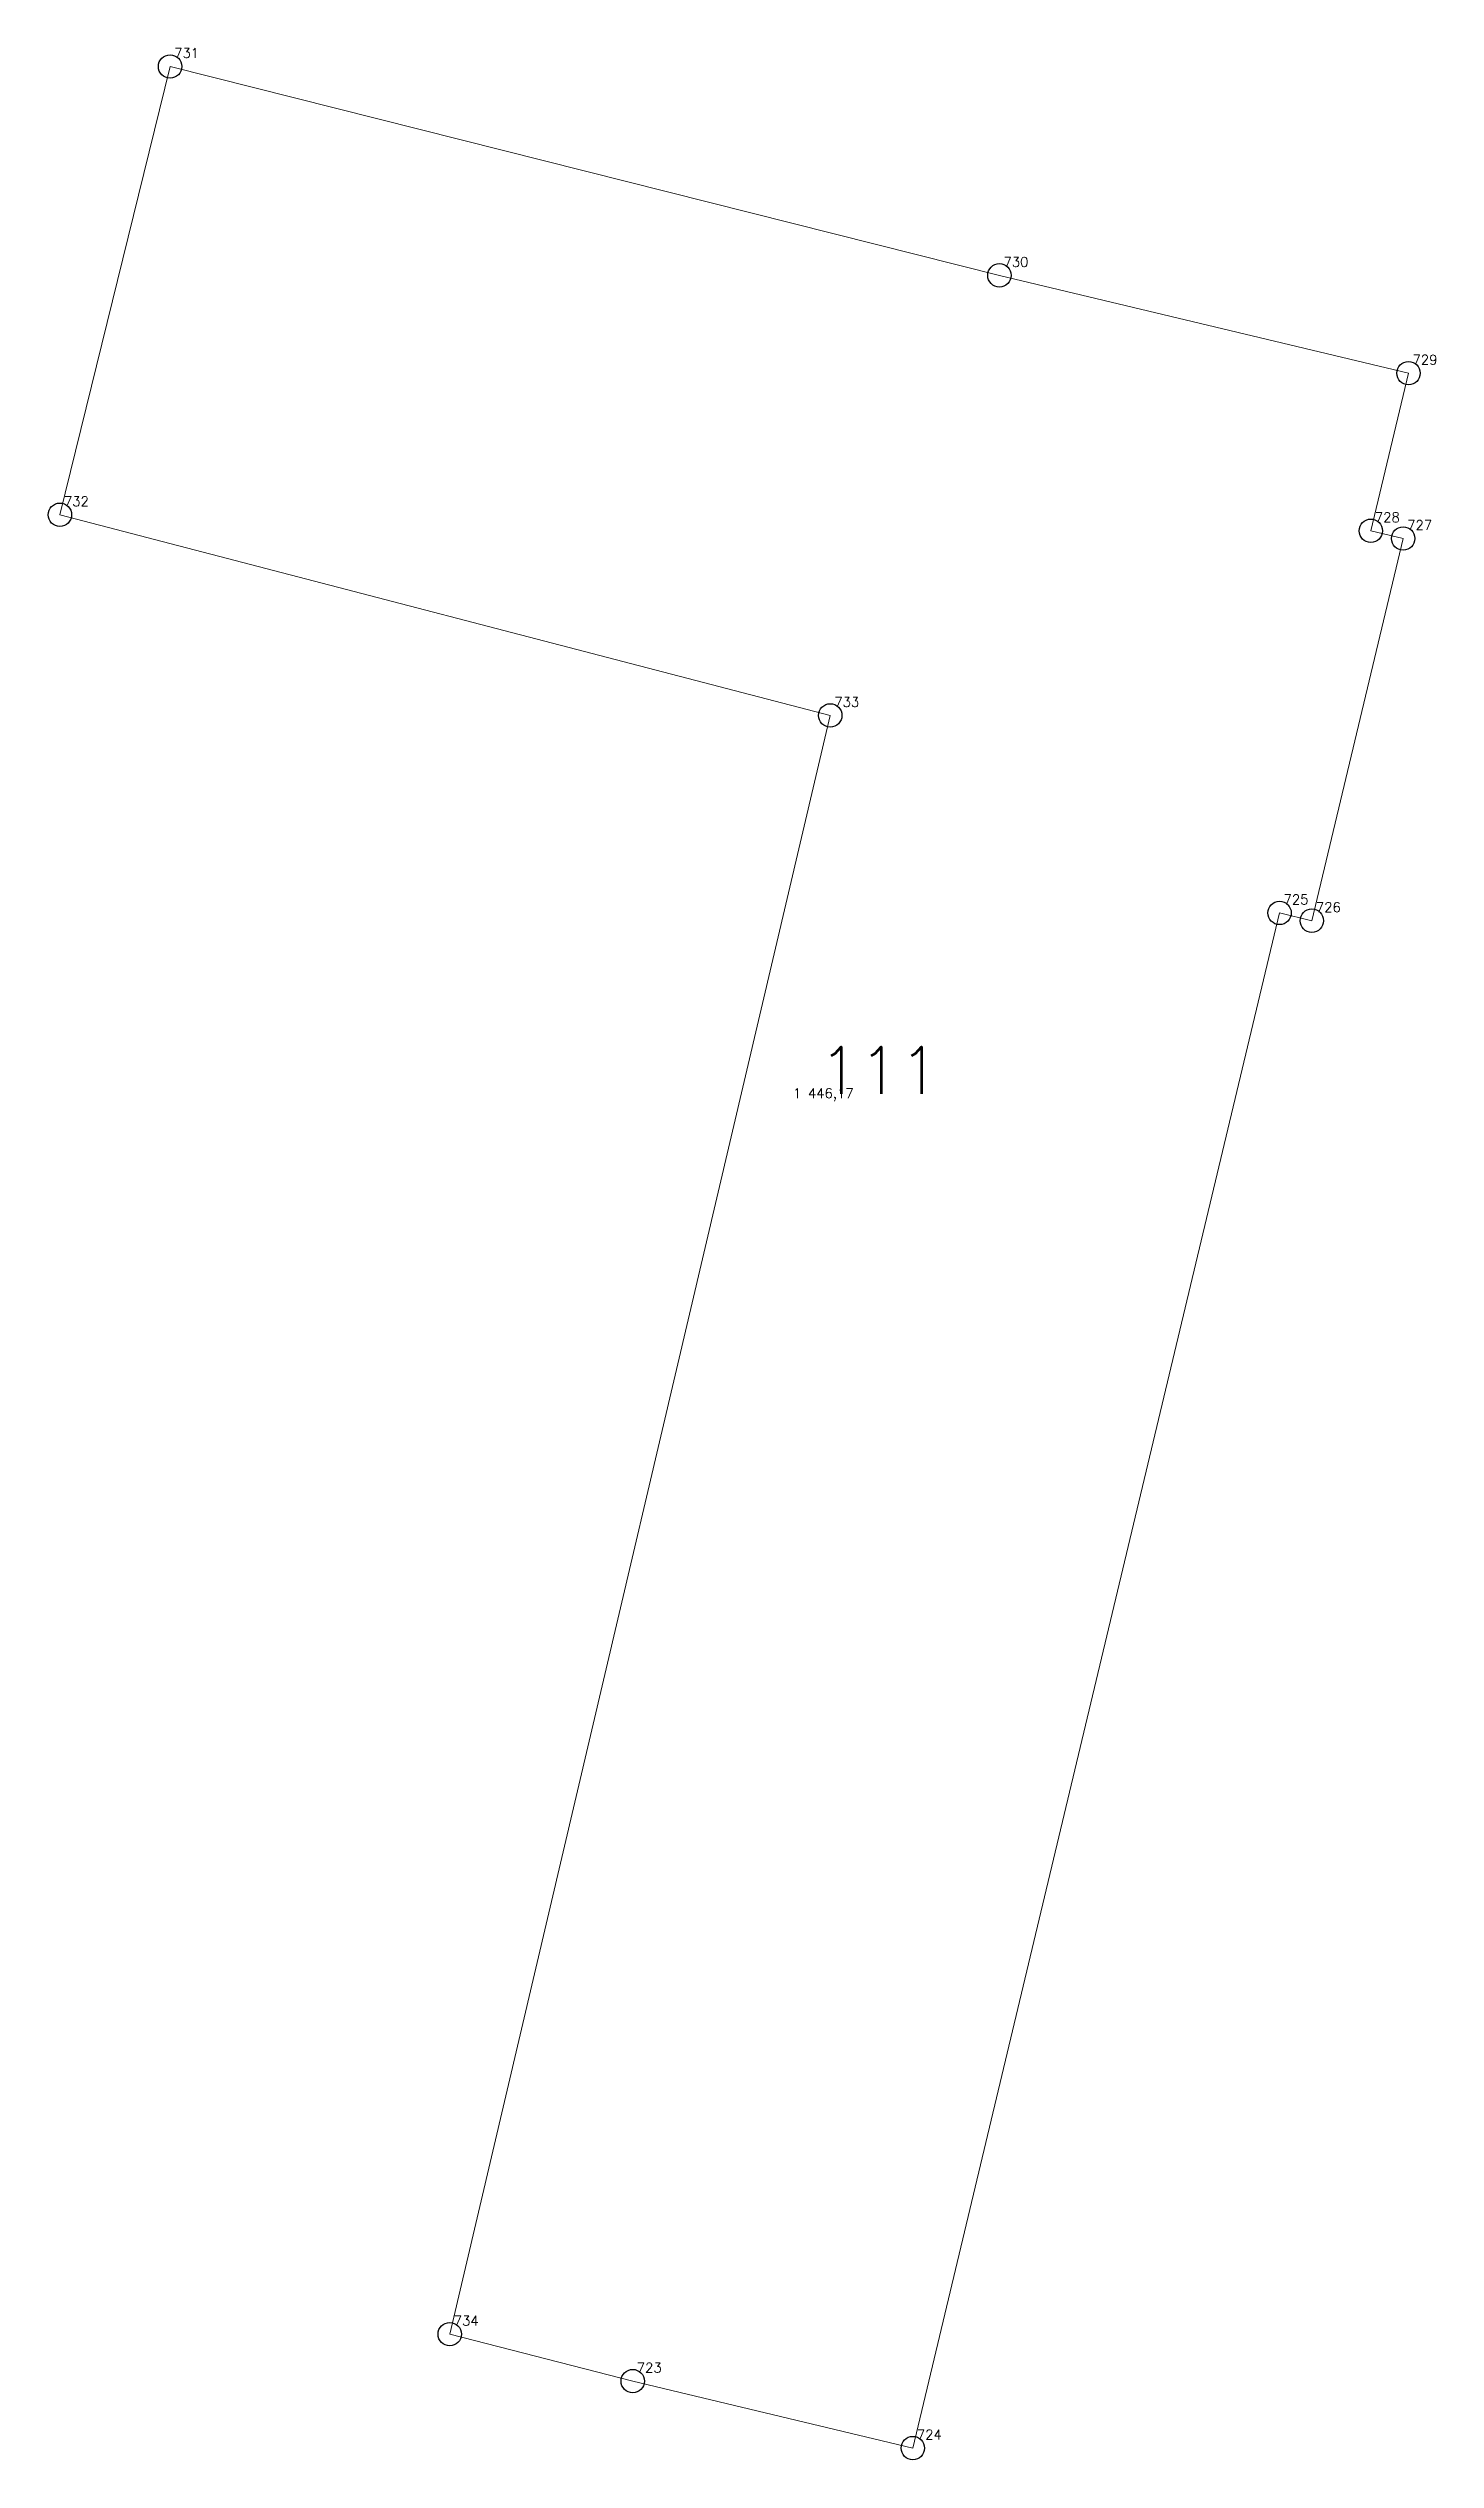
# Model space of a CAD drawing. Extents: x 1390459 to 1399082, y 355064 to 360767.
# Drawn here: x 1395588.2 to 1395632.7, y 359631.1 to 359708.4 of the extents above; entities that cross this region are included whole.
import ezdxf

# ---------------------------------------------------------------- set-up
doc = ezdxf.new("R2010")
doc.units = 0
doc.header["$PDMODE"] = 33
doc.header["$PDSIZE"] = 0.75
doc.layers.add('9 - ценная историческая застройка советский период', color=7, linetype='Continuous')
doc.layers.add('OKN_VALUED_LABELS', color=1, linetype='Continuous')
doc.styles.get("Standard").update_dxf_attribs({"font": 'simplex.shx'})

msp = doc.modelspace()

# ---------------------------------------------------------------- texts
at = {"layer": '9 - ценная историческая застройка советский период', "color": 7}
for s, p in [('731', (1395592.253, 359708.131)), ('730', (1395618.847, 359701.435)), ('729', (1395631.965, 359698.301)), ('732', (1395588.72, 359693.762)), ('728', (1395630.757, 359693.248)), ('727', (1395631.794, 359693)), ('733', (1395613.423, 359687.33)), ('725', (1395627.83, 359680.998)), ('726', (1395628.867, 359680.75)), ('1 446,17', (1395612.098, 359674.788)), ('1 446,17', (1395612.098, 359674.788)), ('734', (1395601.22, 359635.44)), ('723', (1395607.088, 359633.935)), ('724', (1395616.071, 359631.788))]:
    msp.add_text(s, height=0.3111, dxfattribs=at).set_placement(p)
at = {"layer": 'OKN_VALUED_LABELS'}
msp.add_text('111', height=1.5, dxfattribs=at).set_placement((1395612.938, 359674.928))

# ---------------------------------------------------------------- linework, layer by layer
at = {"layer": '9 - ценная историческая застройка советский период', "color": 7, "lineweight": 20}
msp.add_lwpolyline([(1395606.959, 359633.66), (1395601.091, 359635.166), (1395613.293, 359687.055), (1395588.591, 359693.487), (1395592.124, 359707.856), (1395618.718, 359701.161), (1395631.835, 359698.026), (1395630.628, 359692.973), (1395631.665, 359692.725), (1395628.737, 359680.475), (1395627.701, 359680.723), (1395615.941, 359631.514), (1395606.959, 359633.66)], close=True, dxfattribs=at)
msp.add_lwpolyline([(1395606.959, 359633.66), (1395601.091, 359635.166), (1395613.293, 359687.055), (1395588.591, 359693.487), (1395592.124, 359707.856), (1395618.718, 359701.161), (1395631.835, 359698.026), (1395630.628, 359692.973), (1395631.665, 359692.725), (1395628.737, 359680.475), (1395627.701, 359680.723), (1395615.941, 359631.514), (1395606.959, 359633.66)], close=True, dxfattribs=at)
at = {"layer": '9 - ценная историческая застройка советский период'}
for p in [(1395592.124, 359707.856), (1395618.718, 359701.161), (1395631.835, 359698.026), (1395588.591, 359693.487), (1395630.628, 359692.973), (1395631.665, 359692.725), (1395613.293, 359687.055), (1395627.701, 359680.723), (1395628.737, 359680.475), (1395601.091, 359635.166), (1395606.959, 359633.66), (1395615.941, 359631.514)]:
    msp.add_point(p, dxfattribs=at)

msp.set_redraw_order([(e.dxf.handle, doc.entitydb.next_handle()) for e in msp.query("TEXT MTEXT ATTDEF DIMENSION ARC_DIMENSION")])  # texts and dimensions are drawn at this point

doc.saveas('drawing.dxf')
